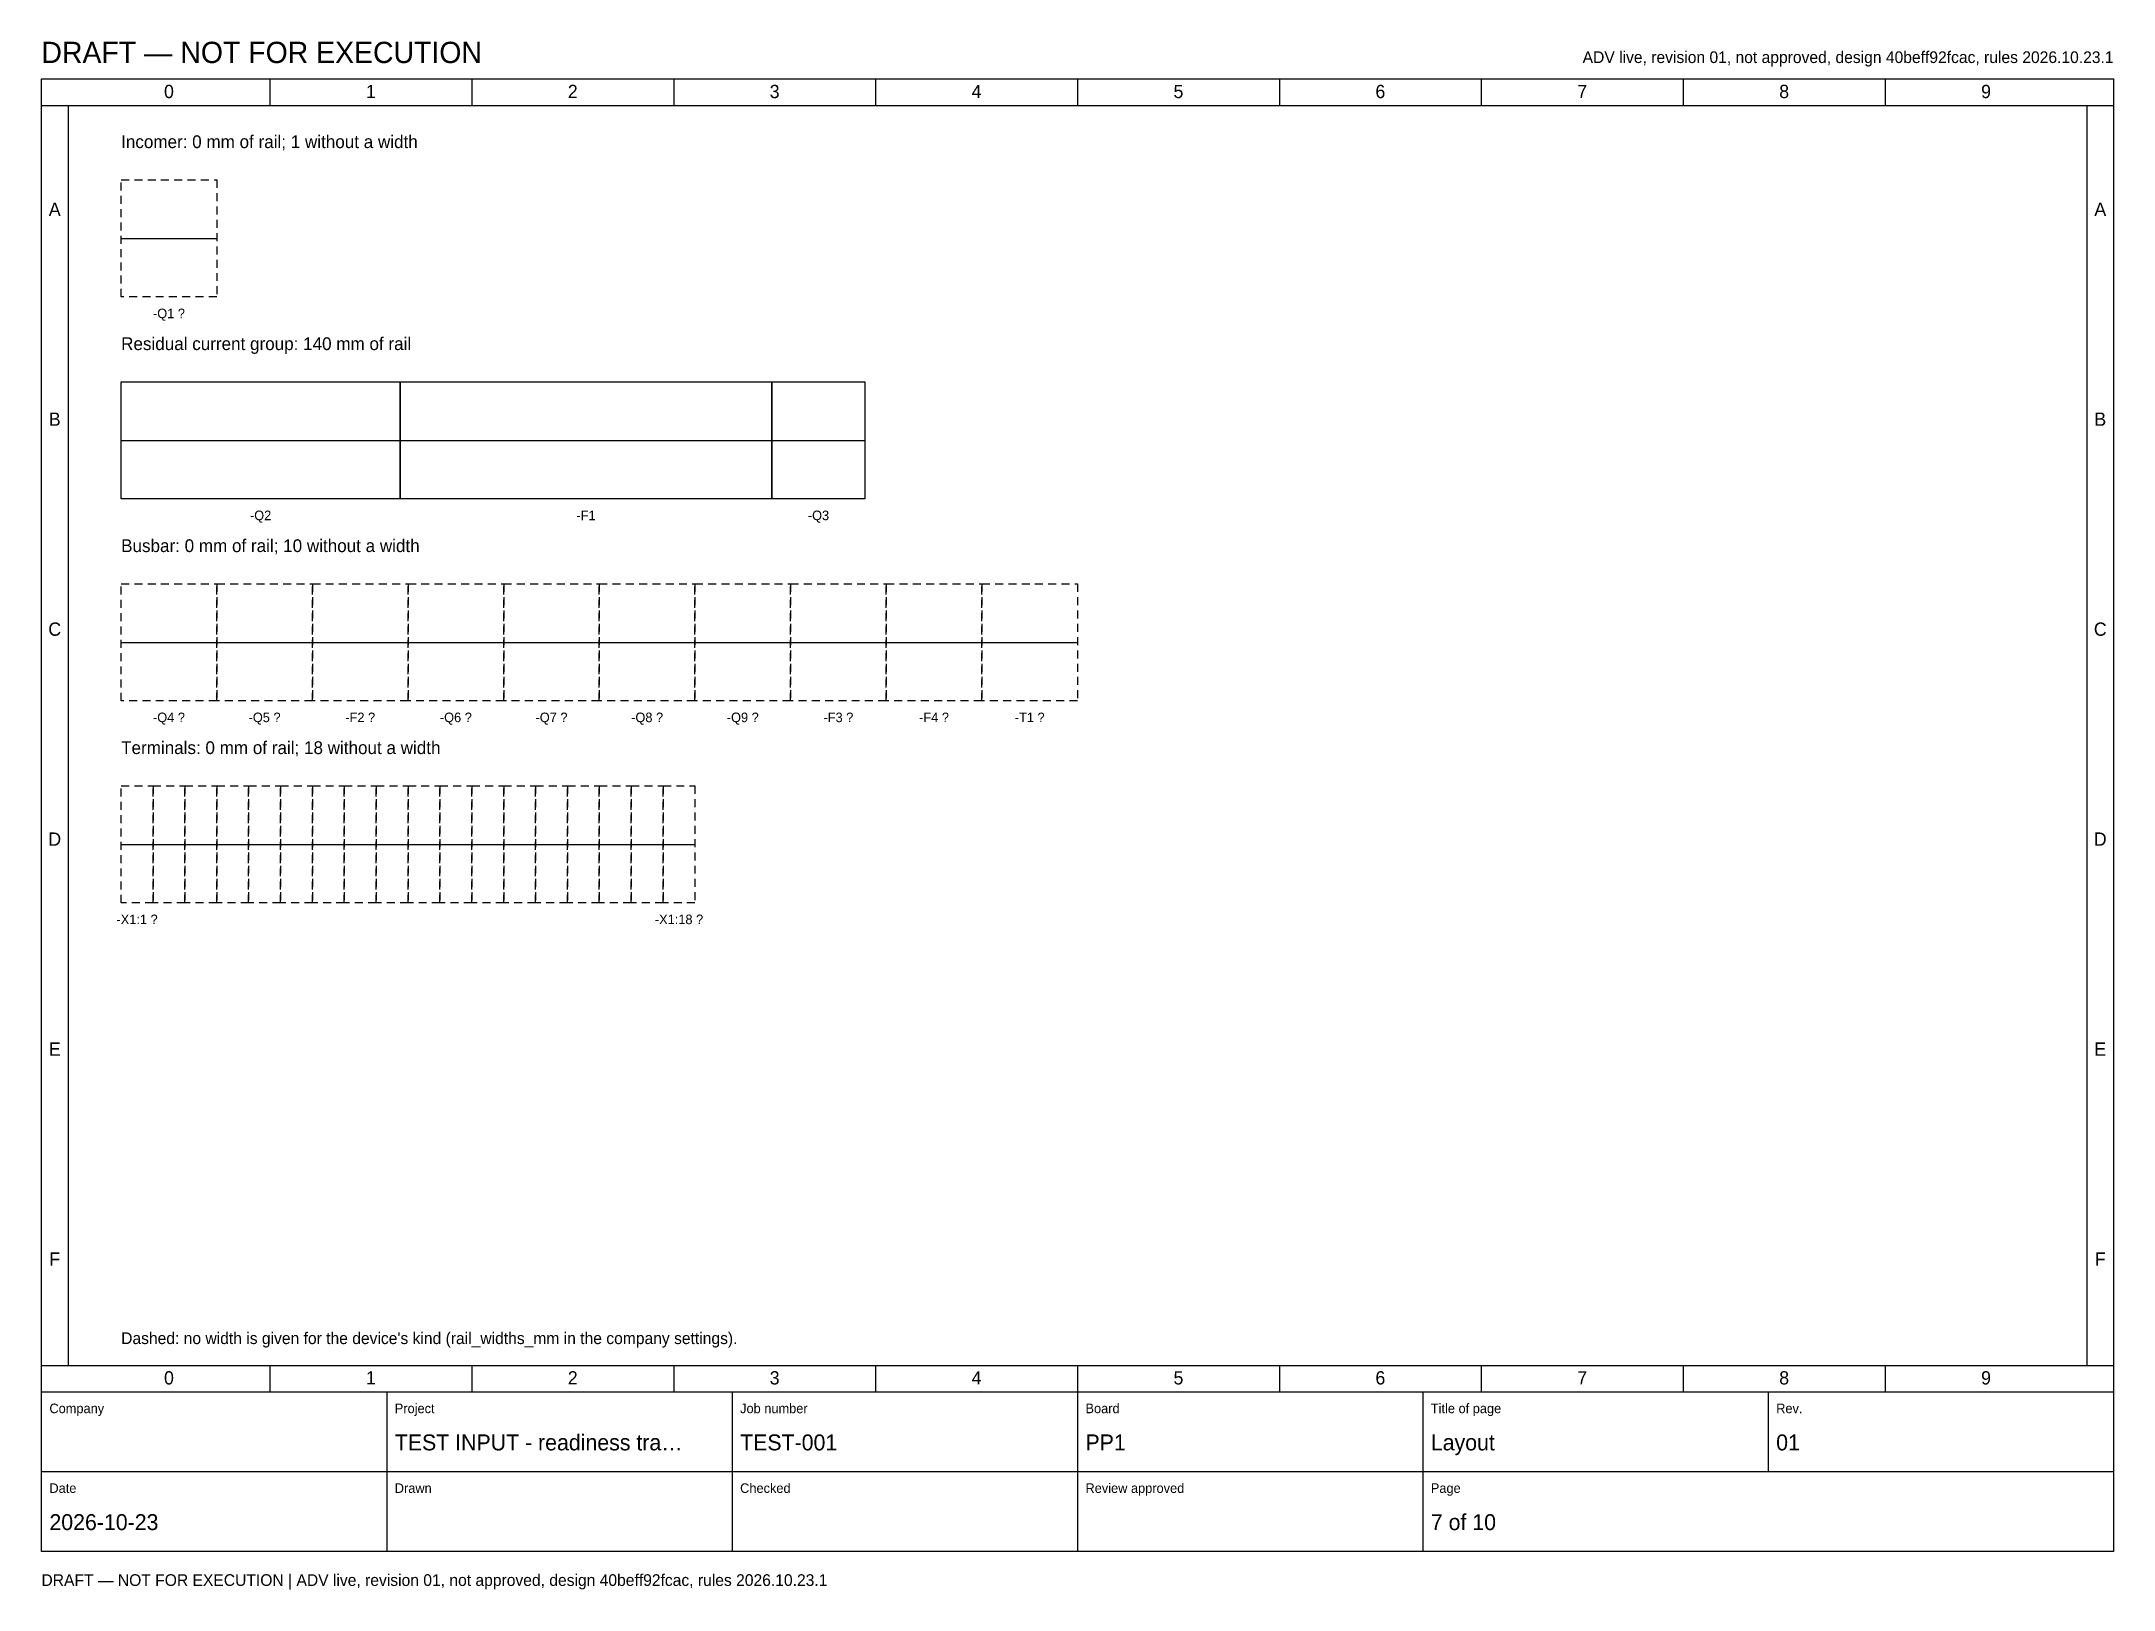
# Model space of a CAD drawing. Header units: millimetres. Extents: x 20 to 4810, y 3 to 294.
# Drawn here: x 2660 to 3050, y 2.8 to 294.1 of the extents above; entities that cross this region are included whole.
import ezdxf
from ezdxf.enums import TextEntityAlignment as Align

# ---------------------------------------------------------------- set-up
doc = ezdxf.new("R2010")
doc.units = ezdxf.units.MM
doc.linetypes.add('DASHED', pattern=[2.5, 1.5, -1])
for name, color, linetype in [('DASHED', 8, 'DASHED'), ('FRAME', 7, 'CONTINUOUS'), ('SYMBOLS', 7, 'CONTINUOUS'), ('TEXT', 7, 'CONTINUOUS')]:
    doc.layers.add(name, color=color, linetype=linetype)

msp = doc.modelspace()

# ---------------------------------------------------------------- texts
at = {"layer": 'TEXT'}
for s, height, p in [('DRAFT — NOT FOR EXECUTION', 4, (2660, 290)), ('Incomer: 0 mm of rail; 1 without a width', 2.4, (2675, 274)), ('Residual current group: 140 mm of rail', 2.4, (2675, 236)), ('Busbar: 0 mm of rail; 10 without a width', 2.4, (2675, 198)), ('Terminals: 0 mm of rail; 18 without a width', 2.4, (2675, 160)), ("Dashed: no width is given for the device's kind (rail_widths_mm in the company settings).", 2.2, (2675, 49)), ('Company', 1.8, (2661.5, 36)), ('Project', 1.8, (2726.5, 36)), ('Job number', 1.8, (2791.5, 36)), ('Board', 1.8, (2856.5, 36)), ('Title of page', 1.8, (2921.5, 36)), ('Rev.', 1.8, (2986.5, 36)), ('TEST INPUT - readiness tra…', 3, (2726.5, 29)), ('TEST-001', 3, (2791.5, 29)), ('PP1', 3, (2856.5, 29)), ('Layout', 3, (2921.5, 29)), ('01', 3, (2986.5, 29)), ('Date', 1.8, (2661.5, 21)), ('Drawn', 1.8, (2726.5, 21)), ('Checked', 1.8, (2791.5, 21)), ('Review approved', 1.8, (2856.5, 21)), ('Page', 1.8, (2921.5, 21)), ('2026-10-23', 3, (2661.5, 14)), ('7 of 10', 3, (2921.5, 14)), ('DRAFT — NOT FOR EXECUTION | ADV live, revision 01, not approved, design 40beff92fcac, rules 2026.10.23.1', 2.2, (2660, 3.5))]:
    msp.add_text(s, height=height, dxfattribs=at).set_placement(p)
msp.add_text('ADV live, revision 01, not approved, design 40beff92fcac, rules 2026.10.23.1', height=2.2, dxfattribs=at).set_placement((3050, 290), align=Align.RIGHT)
for s, height, p in [('0', 2.5, (2684, 283.4)), ('1', 2.5, (2722, 283.4)), ('2', 2.5, (2760, 283.4)), ('3', 2.5, (2798, 283.4)), ('4', 2.5, (2836, 283.4)), ('5', 2.5, (2874, 283.4)), ('6', 2.5, (2912, 283.4)), ('7', 2.5, (2950, 283.4)), ('8', 2.5, (2988, 283.4)), ('9', 2.5, (3026, 283.4)), ('A', 2.5, (2662.5, 261.25)), ('A', 2.5, (3047.5, 261.25)), ('-Q1 ?', 1.8, (2684, 242)), ('B', 2.5, (2662.5, 221.75)), ('B', 2.5, (3047.5, 221.75)), ('-Q2', 1.8, (2701.25, 204)), ('-F1', 1.8, (2762.5, 204)), ('-Q3', 1.8, (2806.25, 204)), ('C', 2.5, (2662.5, 182.25)), ('C', 2.5, (3047.5, 182.25)), ('-Q4 ?', 1.8, (2684, 166)), ('-Q5 ?', 1.8, (2702, 166)), ('-F2 ?', 1.8, (2720, 166)), ('-Q6 ?', 1.8, (2738, 166)), ('-Q7 ?', 1.8, (2756, 166)), ('-Q8 ?', 1.8, (2774, 166)), ('-Q9 ?', 1.8, (2792, 166)), ('-F3 ?', 1.8, (2810, 166)), ('-F4 ?', 1.8, (2828, 166)), ('-T1 ?', 1.8, (2846, 166)), ('D', 2.5, (2662.5, 142.75)), ('D', 2.5, (3047.5, 142.75)), ('-X1:1 ?', 1.8, (2678, 128)), ('-X1:18 ?', 1.8, (2780, 128)), ('E', 2.5, (2662.5, 103.25)), ('E', 2.5, (3047.5, 103.25)), ('F', 2.5, (2662.5, 63.75)), ('F', 2.5, (3047.5, 63.75)), ('0', 2.5, (2684, 41.4)), ('1', 2.5, (2722, 41.4)), ('2', 2.5, (2760, 41.4)), ('3', 2.5, (2798, 41.4)), ('4', 2.5, (2836, 41.4)), ('5', 2.5, (2874, 41.4)), ('6', 2.5, (2912, 41.4)), ('7', 2.5, (2950, 41.4)), ('8', 2.5, (2988, 41.4)), ('9', 2.5, (3026, 41.4))]:
    msp.add_text(s, height=height, dxfattribs=at).set_placement(p, align=Align.CENTER)

# ---------------------------------------------------------------- linework, layer by layer
at = {"layer": 'DASHED'}
for points in [[(2675, 268), (2693, 268), (2693, 246), (2675, 246)], [(2675, 192), (2693, 192), (2693, 170), (2675, 170)], [(2693, 192), (2711, 192), (2711, 170), (2693, 170)], [(2711, 192), (2729, 192), (2729, 170), (2711, 170)], [(2729, 192), (2747, 192), (2747, 170), (2729, 170)], [(2747, 192), (2765, 192), (2765, 170), (2747, 170)], [(2765, 192), (2783, 192), (2783, 170), (2765, 170)], [(2783, 192), (2801, 192), (2801, 170), (2783, 170)], [(2801, 192), (2819, 192), (2819, 170), (2801, 170)], [(2819, 192), (2837, 192), (2837, 170), (2819, 170)], [(2837, 192), (2855, 192), (2855, 170), (2837, 170)], [(2675, 154), (2681, 154), (2681, 132), (2675, 132)], [(2681, 154), (2687, 154), (2687, 132), (2681, 132)], [(2687, 154), (2693, 154), (2693, 132), (2687, 132)], [(2693, 154), (2699, 154), (2699, 132), (2693, 132)], [(2699, 154), (2705, 154), (2705, 132), (2699, 132)], [(2705, 154), (2711, 154), (2711, 132), (2705, 132)], [(2711, 154), (2717, 154), (2717, 132), (2711, 132)], [(2717, 154), (2723, 154), (2723, 132), (2717, 132)], [(2723, 154), (2729, 154), (2729, 132), (2723, 132)], [(2729, 154), (2735, 154), (2735, 132), (2729, 132)], [(2735, 154), (2741, 154), (2741, 132), (2735, 132)], [(2741, 154), (2747, 154), (2747, 132), (2741, 132)], [(2747, 154), (2753, 154), (2753, 132), (2747, 132)], [(2753, 154), (2759, 154), (2759, 132), (2753, 132)], [(2759, 154), (2765, 154), (2765, 132), (2759, 132)], [(2765, 154), (2771, 154), (2771, 132), (2765, 132)], [(2771, 154), (2777, 154), (2777, 132), (2771, 132)], [(2777, 154), (2783, 154), (2783, 132), (2777, 132)]]:
    msp.add_lwpolyline(points, close=True, dxfattribs=at)
at = {"layer": 'FRAME'}
for points in [[(2660, 287), (3050, 287), (3050, 10), (2660, 10)], [(2675, 230), (2727.5, 230), (2727.5, 208), (2675, 208)], [(2727.5, 230), (2797.5, 230), (2797.5, 208), (2727.5, 208)], [(2797.5, 230), (2815, 230), (2815, 208), (2797.5, 208)]]:
    msp.add_lwpolyline(points, close=True, dxfattribs=at)
at = {"layer": 'SYMBOLS'}
for p, q in [((2703, 287), (2703, 282)), ((2741, 287), (2741, 282)), ((2779, 287), (2779, 282)), ((2817, 287), (2817, 282)), ((2855, 287), (2855, 282)), ((2893, 287), (2893, 282)), ((2931, 287), (2931, 282)), ((2969, 287), (2969, 282)), ((3007, 287), (3007, 282)), ((2660, 282), (3050, 282)), ((2665, 282), (2665, 45)), ((3045, 282), (3045, 45)), ((2675, 257), (2693, 257)), ((2675, 219), (2815, 219)), ((2675, 181), (2855, 181)), ((2675, 143), (2783, 143)), ((2660, 45), (3050, 45)), ((2703, 45), (2703, 40)), ((2741, 45), (2741, 40)), ((2779, 45), (2779, 40)), ((2817, 45), (2817, 40)), ((2855, 45), (2855, 40)), ((2893, 45), (2893, 40)), ((2931, 45), (2931, 40)), ((2969, 45), (2969, 40)), ((3007, 45), (3007, 40)), ((2660, 40), (3050, 40)), ((2725, 40), (2725, 25)), ((2790, 40), (2790, 25)), ((2855, 40), (2855, 25)), ((2920, 40), (2920, 25)), ((2985, 40), (2985, 25)), ((2660, 25), (3050, 25)), ((2725, 25), (2725, 10)), ((2790, 25), (2790, 10)), ((2855, 25), (2855, 10)), ((2920, 25), (2920, 10))]:
    msp.add_line(p, q, dxfattribs=at)

msp.set_redraw_order([(e.dxf.handle, doc.entitydb.next_handle()) for e in msp.query("TEXT MTEXT ATTDEF DIMENSION ARC_DIMENSION")])  # texts and dimensions are drawn at this point

doc.saveas('drawing.dxf')
